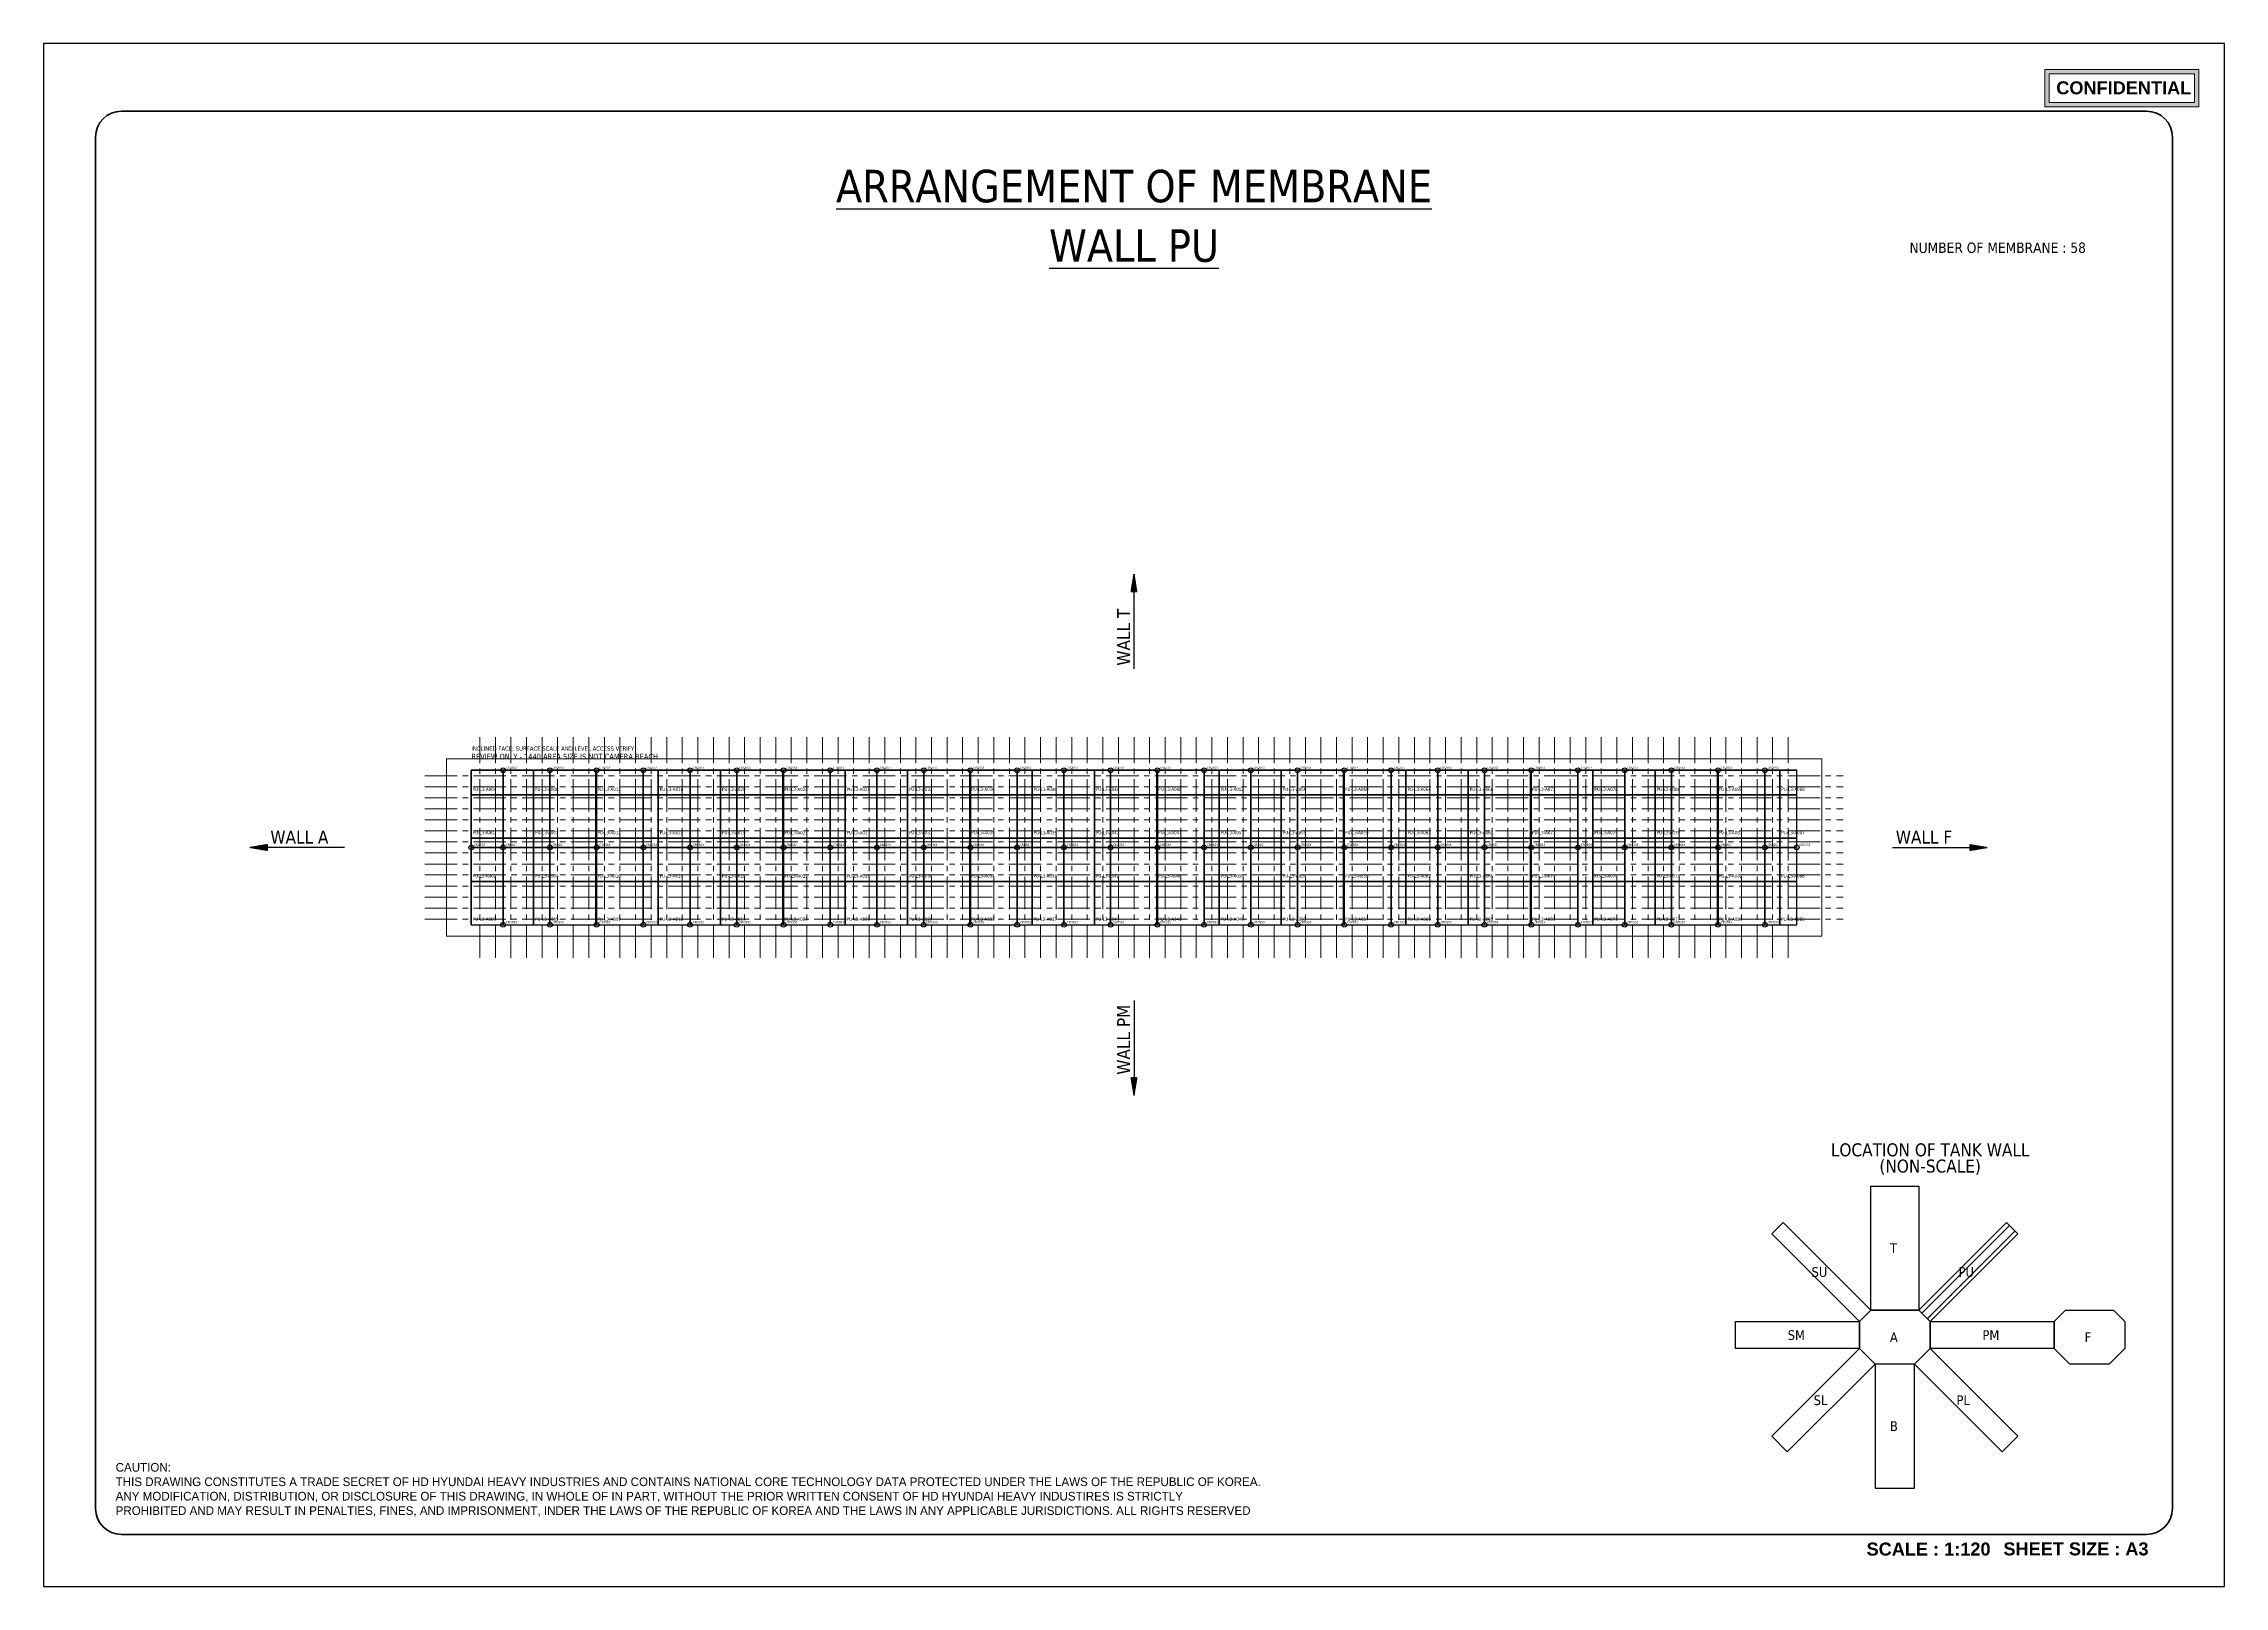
# Model space of a CAD drawing. Extents: x 0 to 50400, y 0 to 35640.
import ezdxf
from ezdxf.enums import TextEntityAlignment as Align

# ---------------------------------------------------------------- set-up
doc = ezdxf.new("R2010")
doc.units = 0
doc.linetypes.add('CENTER2', pattern=[225, 150, -25, 25, -25])
for name, color, linetype, lineweight in [('ACS_AREA_L3', 6, 'Continuous', 25), ('ACS_CROSS3', 200, 'Continuous', 25), ('ACS_CROSS4', 206, 'Continuous', 25), ('ACS_LABEL', 7, 'Continuous', 25), ('ACS_LINE_H', 30, 'Continuous', 25), ('ACS_LINE_V', 30, 'Continuous', 25), ('ACS_VERIFY', 1, 'Continuous', 25), ('KC-2B HHITABLE', 253, 'Continuous', 25), ('KC-2B Membrane Sheet UM', 181, 'Continuous', 25), ('KC-2B Non Scale View', 253, 'Continuous', 25), ('KC-2B Note', 2, 'Continuous', 25), ('KC-2B Steel Wall', 7, 'Continuous', 20), ('KC-2B Wall Name', 3, 'Continuous', 25)]:
    doc.layers.add(name, color=color, linetype=linetype, lineweight=lineweight)
doc.layers.add('MULTI-PLOT-AREA', color=2, linetype='Continuous', plot=False)
doc.layers.add('New Scale Title', color=7, linetype='Continuous')
doc.styles.add('arial', font='arialbd.ttf')
doc.styles.add('Default', font='tahoma.ttf')

# ---------------------------------------------------------------- blocks, each defined once
blk = doc.blocks.new('MULTI-PLOT-AREA')
at = {"layer": 'MULTI-PLOT-AREA'}
blk.add_lwpolyline([(0, 0), (1, 0), (1, 1), (0, 1)], close=True, dxfattribs=at)

msp = doc.modelspace()

# ---------------------------------------------------------------- hatches: boundary and pattern name
at = {"layer": 'KC-2B Non Scale View', "extrusion": (0, 0, -1)}
h = msp.add_hatch(dxfattribs=at)
h.set_pattern_fill('WALLCHECK', color=256, scale=0.090198, angle=90, style=0, pattern_type=2)
h.set_pattern_definition([(135, (748383.48, 5135.06), (-127.559853, -127.559853), [9.0198437, -0.0090198])])
h.paths.add_polyline_path([(-43339, 6378), (-45366, 8406), (-45627, 8144), (-43600, 6117)])
at = {"layer": 'KC-2B Wall Name'}
h = msp.add_hatch(dxfattribs=at)
h.set_pattern_fill('SLOPELINE', color=256, scale=0.75, style=0, pattern_type=2)
h.set_pattern_definition([(45, (36405.05, 17051.78454), (-0.530330086, 0.530330086), [75, -0.075])])
h.paths.add_polyline_path([(25133, 22984), (25267, 22984), (25200, 23382)])
at = {"layer": 'KC-2B Wall Name', "extrusion": (0, 0, -1)}
h = msp.add_hatch(dxfattribs=at)
h.set_pattern_fill('SLOPELINE', color=256, scale=0.75, angle=90, style=0, pattern_type=2)
h.set_pattern_definition([(135, (431410.0271, 15963.925), (-0.5303300859, -0.5303300859), [75, -0.075])])
h.paths.add_polyline_path([(-5166, 17137), (-5166, 17003), (-4768, 17070)])
h = msp.add_hatch(dxfattribs=at)
h.set_pattern_fill('SLOPELINE', color=256, scale=0.75, angle=90, style=0, pattern_type=2)
h.set_pattern_definition([(135, (422163.9903, 15963.925), (-0.5303300859, -0.5303300859), [75, -0.075])])
h.paths.add_polyline_path([(-44521, 17003), (-44521, 17137), (-44918, 17070)])
at = {"layer": 'KC-2B Wall Name'}
h = msp.add_hatch(dxfattribs=at)
h.set_pattern_fill('SLOPELINE', color=256, scale=0.75, style=0, pattern_type=2)
h.set_pattern_definition([(45, (36405.05, 15465.0449), (-0.530330086, 0.530330086), [75, -0.075])])
h.paths.add_polyline_path([(25267, 11745), (25133, 11745), (25200, 11348)])
at = {"layer": 'New Scale Title', "lineweight": 5, "true_color": 0xff0000}
h = msp.add_hatch(color=1, dxfattribs=at)
h.dxf.hatch_style = 1
h.paths.add_polyline_path([(49813, 35045), (46249, 35045), (46249, 34181), (49813, 34181)])
h.paths.add_polyline_path([(46351, 34283), (46351, 34943), (49711, 34943), (49711, 34283)], flags=16)
h.paths.add_polyline_path([(46420, 34300), (49690, 34300), (49690, 34918), (46420, 34918)], flags=8)

# ---------------------------------------------------------------- linework, layer by layer
at = {"layer": 'ACS_AREA_L3'}
for points in [[(9885, 18286), (11325, 18286), (11325, 18854), (9885, 18854)], [(11325, 18286), (12765, 18286), (12765, 18854), (11325, 18854)], [(12765, 18286), (14205, 18286), (14205, 18854), (12765, 18854)], [(14205, 18286), (15645, 18286), (15645, 18854), (14205, 18854)], [(15645, 18286), (17085, 18286), (17085, 18854), (15645, 18854)], [(17085, 18286), (18525, 18286), (18525, 18854), (17085, 18854)], [(18525, 18286), (19965, 18286), (19965, 18854), (18525, 18854)], [(19965, 18286), (21405, 18286), (21405, 18854), (19965, 18854)], [(21405, 18286), (22845, 18286), (22845, 18854), (21405, 18854)], [(22845, 18286), (24285, 18286), (24285, 18854), (22845, 18854)], [(24285, 18286), (25725, 18286), (25725, 18854), (24285, 18854)], [(25725, 18286), (27165, 18286), (27165, 18854), (25725, 18854)], [(27165, 18286), (28605, 18286), (28605, 18854), (27165, 18854)], [(28605, 18286), (30045, 18286), (30045, 18854), (28605, 18854)], [(30045, 18286), (31485, 18286), (31485, 18854), (30045, 18854)], [(31485, 18286), (32925, 18286), (32925, 18854), (31485, 18854)], [(32925, 18286), (34365, 18286), (34365, 18854), (32925, 18854)], [(34365, 18286), (35805, 18286), (35805, 18854), (34365, 18854)], [(35805, 18286), (37245, 18286), (37245, 18854), (35805, 18854)], [(37245, 18286), (38685, 18286), (38685, 18854), (37245, 18854)], [(38685, 18286), (40125, 18286), (40125, 18854), (38685, 18854)], [(40125, 18286), (40515, 18286), (40515, 18854), (40125, 18854)], [(9885, 17286), (11325, 17286), (11325, 18286), (9885, 18286)], [(11325, 17286), (12765, 17286), (12765, 18286), (11325, 18286)], [(12765, 17286), (14205, 17286), (14205, 18286), (12765, 18286)], [(14205, 17286), (15645, 17286), (15645, 18286), (14205, 18286)], [(15645, 17286), (17085, 17286), (17085, 18286), (15645, 18286)], [(17085, 17286), (18525, 17286), (18525, 18286), (17085, 18286)], [(18525, 17286), (19965, 17286), (19965, 18286), (18525, 18286)], [(19965, 17286), (21405, 17286), (21405, 18286), (19965, 18286)], [(21405, 17286), (22845, 17286), (22845, 18286), (21405, 18286)], [(22845, 17286), (24285, 17286), (24285, 18286), (22845, 18286)], [(24285, 17286), (25725, 17286), (25725, 18286), (24285, 18286)], [(25725, 17286), (27165, 17286), (27165, 18286), (25725, 18286)], [(27165, 17286), (28605, 17286), (28605, 18286), (27165, 18286)], [(28605, 17286), (30045, 17286), (30045, 18286), (28605, 18286)], [(30045, 17286), (31485, 17286), (31485, 18286), (30045, 18286)], [(31485, 17286), (32925, 17286), (32925, 18286), (31485, 18286)], [(32925, 17286), (34365, 17286), (34365, 18286), (32925, 18286)], [(34365, 17286), (35805, 17286), (35805, 18286), (34365, 18286)], [(35805, 17286), (37245, 17286), (37245, 18286), (35805, 18286)], [(37245, 17286), (38685, 17286), (38685, 18286), (37245, 18286)], [(38685, 17286), (40125, 17286), (40125, 18286), (38685, 18286)], [(40125, 17286), (40515, 17286), (40515, 18286), (40125, 18286)], [(9885, 16286), (11325, 16286), (11325, 17286), (9885, 17286)], [(11325, 16286), (12765, 16286), (12765, 17286), (11325, 17286)], [(12765, 16286), (14205, 16286), (14205, 17286), (12765, 17286)], [(14205, 16286), (15645, 16286), (15645, 17286), (14205, 17286)], [(15645, 16286), (17085, 16286), (17085, 17286), (15645, 17286)], [(17085, 16286), (18525, 16286), (18525, 17286), (17085, 17286)], [(18525, 16286), (19965, 16286), (19965, 17286), (18525, 17286)], [(19965, 16286), (21405, 16286), (21405, 17286), (19965, 17286)], [(21405, 16286), (22845, 16286), (22845, 17286), (21405, 17286)], [(22845, 16286), (24285, 16286), (24285, 17286), (22845, 17286)], [(24285, 16286), (25725, 16286), (25725, 17286), (24285, 17286)], [(25725, 16286), (27165, 16286), (27165, 17286), (25725, 17286)], [(27165, 16286), (28605, 16286), (28605, 17286), (27165, 17286)], [(28605, 16286), (30045, 16286), (30045, 17286), (28605, 17286)], [(30045, 16286), (31485, 16286), (31485, 17286), (30045, 17286)], [(31485, 16286), (32925, 16286), (32925, 17286), (31485, 17286)], [(32925, 16286), (34365, 16286), (34365, 17286), (32925, 17286)], [(34365, 16286), (35805, 16286), (35805, 17286), (34365, 17286)], [(35805, 16286), (37245, 16286), (37245, 17286), (35805, 17286)], [(37245, 16286), (38685, 16286), (38685, 17286), (37245, 17286)], [(38685, 16286), (40125, 16286), (40125, 17286), (38685, 17286)], [(40125, 16286), (40515, 16286), (40515, 17286), (40125, 17286)], [(9885, 15286), (11325, 15286), (11325, 16286), (9885, 16286)], [(11325, 15286), (12765, 15286), (12765, 16286), (11325, 16286)], [(12765, 15286), (14205, 15286), (14205, 16286), (12765, 16286)], [(14205, 15286), (15645, 15286), (15645, 16286), (14205, 16286)], [(15645, 15286), (17085, 15286), (17085, 16286), (15645, 16286)], [(17085, 15286), (18525, 15286), (18525, 16286), (17085, 16286)], [(18525, 15286), (19965, 15286), (19965, 16286), (18525, 16286)], [(19965, 15286), (21405, 15286), (21405, 16286), (19965, 16286)], [(21405, 15286), (22845, 15286), (22845, 16286), (21405, 16286)], [(22845, 15286), (24285, 15286), (24285, 16286), (22845, 16286)], [(24285, 15286), (25725, 15286), (25725, 16286), (24285, 16286)], [(25725, 15286), (27165, 15286), (27165, 16286), (25725, 16286)], [(27165, 15286), (28605, 15286), (28605, 16286), (27165, 16286)], [(28605, 15286), (30045, 15286), (30045, 16286), (28605, 16286)], [(30045, 15286), (31485, 15286), (31485, 16286), (30045, 16286)], [(31485, 15286), (32925, 15286), (32925, 16286), (31485, 16286)], [(32925, 15286), (34365, 15286), (34365, 16286), (32925, 16286)], [(34365, 15286), (35805, 15286), (35805, 16286), (34365, 16286)], [(35805, 15286), (37245, 15286), (37245, 16286), (35805, 16286)], [(37245, 15286), (38685, 15286), (38685, 16286), (37245, 16286)], [(38685, 15286), (40125, 15286), (40125, 16286), (38685, 16286)], [(40125, 15286), (40515, 15286), (40515, 16286), (40125, 16286)]]:
    msp.add_lwpolyline(points, close=True, dxfattribs=at)
at = {"layer": 'ACS_CROSS3'}
for centre in [(10620, 18854), (11700, 18854), (12780, 18854), (13860, 18854), (14940, 18854), (16020, 18854), (17100, 18854), (18180, 18854), (19260, 18854), (20340, 18854), (21420, 18854), (22500, 18854), (23580, 18854), (24660, 18854), (25740, 18854), (26820, 18854), (27900, 18854), (28980, 18854), (30060, 18854), (31140, 18854), (32220, 18854), (33300, 18854), (34380, 18854), (35460, 18854), (36540, 18854), (37620, 18854), (38700, 18854), (39780, 18854), (9885, 17070), (40515, 17070), (10620, 15286), (11700, 15286), (12780, 15286), (13860, 15286), (14940, 15286), (16020, 15286), (17100, 15286), (18180, 15286), (19260, 15286), (20340, 15286), (21420, 15286), (22500, 15286), (23580, 15286), (24660, 15286), (25740, 15286), (26820, 15286), (27900, 15286), (28980, 15286), (30060, 15286), (31140, 15286), (32220, 15286), (33300, 15286), (34380, 15286), (35460, 15286), (36540, 15286), (37620, 15286), (38700, 15286), (39780, 15286)]:
    msp.add_circle(centre, 55, dxfattribs=at)
at = {"layer": 'ACS_CROSS4'}
for centre in [(10620, 17070), (11700, 17070), (12780, 17070), (13860, 17070), (14940, 17070), (16020, 17070), (17100, 17070), (18180, 17070), (19260, 17070), (20340, 17070), (21420, 17070), (22500, 17070), (23580, 17070), (24660, 17070), (25740, 17070), (26820, 17070), (27900, 17070), (28980, 17070), (30060, 17070), (31140, 17070), (32220, 17070), (33300, 17070), (34380, 17070), (35460, 17070), (36540, 17070), (37620, 17070), (38700, 17070), (39780, 17070)]:
    msp.add_circle(centre, 55, dxfattribs=at)
at = {"layer": 'ACS_LINE_H'}
for p, q in [((9885, 18854), (11325, 18854)), ((11325, 18854), (12765, 18854)), ((12765, 18854), (14205, 18854)), ((14205, 18854), (15645, 18854)), ((15645, 18854), (17085, 18854)), ((17085, 18854), (18525, 18854)), ((18525, 18854), (19965, 18854)), ((19965, 18854), (21405, 18854)), ((21405, 18854), (22845, 18854)), ((22845, 18854), (24285, 18854)), ((24285, 18854), (25725, 18854)), ((25725, 18854), (27165, 18854)), ((27165, 18854), (28605, 18854)), ((28605, 18854), (30045, 18854)), ((30045, 18854), (31485, 18854)), ((31485, 18854), (32925, 18854)), ((32925, 18854), (34365, 18854)), ((34365, 18854), (35805, 18854)), ((35805, 18854), (37245, 18854)), ((37245, 18854), (38685, 18854)), ((38685, 18854), (40125, 18854)), ((40125, 18854), (40515, 18854)), ((9885, 17070), (11325, 17070)), ((11325, 17070), (12765, 17070)), ((12765, 17070), (14205, 17070)), ((14205, 17070), (15645, 17070)), ((15645, 17070), (17085, 17070)), ((17085, 17070), (18525, 17070)), ((18525, 17070), (19965, 17070)), ((19965, 17070), (21405, 17070)), ((21405, 17070), (22845, 17070)), ((22845, 17070), (24285, 17070)), ((24285, 17070), (25725, 17070)), ((25725, 17070), (27165, 17070)), ((27165, 17070), (28605, 17070)), ((28605, 17070), (30045, 17070)), ((30045, 17070), (31485, 17070)), ((31485, 17070), (32925, 17070)), ((32925, 17070), (34365, 17070)), ((34365, 17070), (35805, 17070)), ((35805, 17070), (37245, 17070)), ((37245, 17070), (38685, 17070)), ((38685, 17070), (40125, 17070)), ((40125, 17070), (40515, 17070)), ((9885, 15286), (11325, 15286)), ((11325, 15286), (12765, 15286)), ((12765, 15286), (14205, 15286)), ((14205, 15286), (15645, 15286)), ((15645, 15286), (17085, 15286)), ((17085, 15286), (18525, 15286)), ((18525, 15286), (19965, 15286)), ((19965, 15286), (21405, 15286)), ((21405, 15286), (22845, 15286)), ((22845, 15286), (24285, 15286)), ((24285, 15286), (25725, 15286)), ((25725, 15286), (27165, 15286)), ((27165, 15286), (28605, 15286)), ((28605, 15286), (30045, 15286)), ((30045, 15286), (31485, 15286)), ((31485, 15286), (32925, 15286)), ((32925, 15286), (34365, 15286)), ((34365, 15286), (35805, 15286)), ((35805, 15286), (37245, 15286)), ((37245, 15286), (38685, 15286)), ((38685, 15286), (40125, 15286)), ((40125, 15286), (40515, 15286))]:
    msp.add_line(p, q, dxfattribs=at)
at = {"layer": 'ACS_LINE_V'}
for p, q in [((9885, 18286), (9885, 18854)), ((10620, 18286), (10620, 18854)), ((11700, 18286), (11700, 18854)), ((12780, 18286), (12780, 18854)), ((13860, 18286), (13860, 18854)), ((14940, 18286), (14940, 18854)), ((16020, 18286), (16020, 18854)), ((17100, 18286), (17100, 18854)), ((18180, 18286), (18180, 18854)), ((19260, 18286), (19260, 18854)), ((20340, 18286), (20340, 18854)), ((21420, 18286), (21420, 18854)), ((22500, 18286), (22500, 18854)), ((23580, 18286), (23580, 18854)), ((24660, 18286), (24660, 18854)), ((25740, 18286), (25740, 18854)), ((26820, 18286), (26820, 18854)), ((27900, 18286), (27900, 18854)), ((28980, 18286), (28980, 18854)), ((30060, 18286), (30060, 18854)), ((31140, 18286), (31140, 18854)), ((32220, 18286), (32220, 18854)), ((33300, 18286), (33300, 18854)), ((34380, 18286), (34380, 18854)), ((35460, 18286), (35460, 18854)), ((36540, 18286), (36540, 18854)), ((37620, 18286), (37620, 18854)), ((38700, 18286), (38700, 18854)), ((39780, 18286), (39780, 18854)), ((40515, 18286), (40515, 18854)), ((9885, 17286), (9885, 18286)), ((10620, 17286), (10620, 18286)), ((11700, 17286), (11700, 18286)), ((12780, 17286), (12780, 18286)), ((13860, 17286), (13860, 18286)), ((14940, 17286), (14940, 18286)), ((16020, 17286), (16020, 18286)), ((17100, 17286), (17100, 18286)), ((18180, 17286), (18180, 18286)), ((19260, 17286), (19260, 18286)), ((20340, 17286), (20340, 18286)), ((21420, 17286), (21420, 18286)), ((22500, 17286), (22500, 18286)), ((23580, 17286), (23580, 18286)), ((24660, 17286), (24660, 18286)), ((25740, 17286), (25740, 18286)), ((26820, 17286), (26820, 18286)), ((27900, 17286), (27900, 18286)), ((28980, 17286), (28980, 18286)), ((30060, 17286), (30060, 18286)), ((31140, 17286), (31140, 18286)), ((32220, 17286), (32220, 18286)), ((33300, 17286), (33300, 18286)), ((34380, 17286), (34380, 18286)), ((35460, 17286), (35460, 18286)), ((36540, 17286), (36540, 18286)), ((37620, 17286), (37620, 18286)), ((38700, 17286), (38700, 18286)), ((39780, 17286), (39780, 18286)), ((40515, 17286), (40515, 18286)), ((9885, 16286), (9885, 17286)), ((10620, 16286), (10620, 17286)), ((11700, 16286), (11700, 17286)), ((12780, 16286), (12780, 17286)), ((13860, 16286), (13860, 17286)), ((14940, 16286), (14940, 17286)), ((16020, 16286), (16020, 17286)), ((17100, 16286), (17100, 17286)), ((18180, 16286), (18180, 17286)), ((19260, 16286), (19260, 17286)), ((20340, 16286), (20340, 17286)), ((21420, 16286), (21420, 17286)), ((22500, 16286), (22500, 17286)), ((23580, 16286), (23580, 17286)), ((24660, 16286), (24660, 17286)), ((25740, 16286), (25740, 17286)), ((26820, 16286), (26820, 17286)), ((27900, 16286), (27900, 17286)), ((28980, 16286), (28980, 17286)), ((30060, 16286), (30060, 17286)), ((31140, 16286), (31140, 17286)), ((32220, 16286), (32220, 17286)), ((33300, 16286), (33300, 17286)), ((34380, 16286), (34380, 17286)), ((35460, 16286), (35460, 17286)), ((36540, 16286), (36540, 17286)), ((37620, 16286), (37620, 17286)), ((38700, 16286), (38700, 17286)), ((39780, 16286), (39780, 17286)), ((40515, 16286), (40515, 17286)), ((9885, 15286), (9885, 16286)), ((10620, 15286), (10620, 16286)), ((11700, 15286), (11700, 16286)), ((12780, 15286), (12780, 16286)), ((13860, 15286), (13860, 16286)), ((14940, 15286), (14940, 16286)), ((16020, 15286), (16020, 16286)), ((17100, 15286), (17100, 16286)), ((18180, 15286), (18180, 16286)), ((19260, 15286), (19260, 16286)), ((20340, 15286), (20340, 16286)), ((21420, 15286), (21420, 16286)), ((22500, 15286), (22500, 16286)), ((23580, 15286), (23580, 16286)), ((24660, 15286), (24660, 16286)), ((25740, 15286), (25740, 16286)), ((26820, 15286), (26820, 16286)), ((27900, 15286), (27900, 16286)), ((28980, 15286), (28980, 16286)), ((30060, 15286), (30060, 16286)), ((31140, 15286), (31140, 16286)), ((32220, 15286), (32220, 16286)), ((33300, 15286), (33300, 16286)), ((34380, 15286), (34380, 16286)), ((35460, 15286), (35460, 16286)), ((36540, 15286), (36540, 16286)), ((37620, 15286), (37620, 16286)), ((38700, 15286), (38700, 16286)), ((39780, 15286), (39780, 16286)), ((40515, 15286), (40515, 16286))]:
    msp.add_line(p, q, dxfattribs=at)
at = {"layer": 'KC-2B Membrane Sheet UM', "linetype": 'Continuous'}
for p, q in [((10620, 18854), (9885, 18854)), ((9885, 18854), (9885, 17070)), ((10620, 17070), (10620, 18854)), ((11700, 18854), (10620, 18854)), ((10620, 18854), (10620, 17070)), ((11700, 17070), (11700, 18854)), ((12780, 18854), (11700, 18854)), ((11700, 18854), (11700, 17070)), ((12780, 17070), (12780, 18854)), ((13860, 18854), (12780, 18854)), ((12780, 18854), (12780, 17070)), ((13860, 17070), (13860, 18854)), ((14940, 18854), (13860, 18854)), ((13860, 18854), (13860, 17070)), ((14940, 17070), (14940, 18854)), ((16020, 18854), (14940, 18854)), ((14940, 18854), (14940, 17070)), ((16020, 17070), (16020, 18854)), ((17100, 18854), (16020, 18854)), ((16020, 18854), (16020, 17070)), ((17100, 17070), (17100, 18854)), ((18180, 18854), (17100, 18854)), ((17100, 18854), (17100, 17070)), ((18180, 17070), (18180, 18854)), ((19260, 18854), (18180, 18854)), ((18180, 18854), (18180, 17070)), ((19260, 17070), (19260, 18854)), ((20340, 18854), (19260, 18854)), ((19260, 18854), (19260, 17070)), ((20340, 17070), (20340, 18854)), ((21420, 18854), (20340, 18854)), ((20340, 18854), (20340, 17070)), ((21420, 17070), (21420, 18854)), ((22500, 18854), (21420, 18854)), ((21420, 18854), (21420, 17070)), ((22500, 17070), (22500, 18854)), ((23580, 18854), (22500, 18854)), ((22500, 18854), (22500, 17070)), ((23580, 17070), (23580, 18854)), ((24660, 18854), (23580, 18854)), ((23580, 18854), (23580, 17070)), ((24660, 17070), (24660, 18854)), ((25740, 18854), (24660, 18854)), ((24660, 18854), (24660, 17070)), ((25740, 17070), (25740, 18854)), ((26820, 18854), (25740, 18854)), ((25740, 18854), (25740, 17070)), ((26820, 17070), (26820, 18854)), ((27900, 18854), (26820, 18854)), ((26820, 18854), (26820, 17070)), ((27900, 17070), (27900, 18854)), ((28980, 18854), (27900, 18854)), ((27900, 18854), (27900, 17070)), ((28980, 17070), (28980, 18854)), ((30060, 18854), (28980, 18854)), ((28980, 18854), (28980, 17070)), ((30060, 17070), (30060, 18854)), ((31140, 18854), (30060, 18854)), ((30060, 18854), (30060, 17070)), ((31140, 17070), (31140, 18854)), ((32220, 18854), (31140, 18854)), ((31140, 18854), (31140, 17070)), ((32220, 17070), (32220, 18854)), ((33300, 18854), (32220, 18854)), ((32220, 18854), (32220, 17070)), ((33300, 17070), (33300, 18854)), ((34380, 18854), (33300, 18854)), ((33300, 18854), (33300, 17070)), ((34380, 17070), (34380, 18854)), ((35460, 18854), (34380, 18854)), ((34380, 18854), (34380, 17070)), ((35460, 17070), (35460, 18854)), ((36540, 18854), (35460, 18854)), ((35460, 18854), (35460, 17070)), ((36540, 17070), (36540, 18854)), ((37620, 18854), (36540, 18854)), ((36540, 18854), (36540, 17070)), ((37620, 17070), (37620, 18854)), ((38700, 18854), (37620, 18854)), ((37620, 18854), (37620, 17070)), ((38700, 17070), (38700, 18854)), ((39780, 18854), (38700, 18854)), ((38700, 18854), (38700, 17070)), ((39780, 17070), (39780, 18854)), ((40515, 18854), (39780, 18854)), ((39780, 18854), (39780, 17070)), ((40515, 17070), (40515, 18854)), ((9885, 17070), (9885, 15286)), ((9885, 17070), (40515, 17070)), ((40515, 17070), (9885, 17070)), ((10620, 15286), (10620, 17070)), ((10620, 17070), (10620, 15286)), ((11700, 15286), (11700, 17070)), ((11700, 17070), (11700, 15286)), ((12780, 15286), (12780, 17070)), ((12780, 17070), (12780, 15286)), ((13860, 15286), (13860, 17070)), ((13860, 17070), (13860, 15286)), ((14940, 15286), (14940, 17070)), ((14940, 17070), (14940, 15286)), ((16020, 15286), (16020, 17070)), ((16020, 17070), (16020, 15286)), ((17100, 15286), (17100, 17070)), ((17100, 17070), (17100, 15286)), ((18180, 15286), (18180, 17070)), ((18180, 17070), (18180, 15286)), ((19260, 15286), (19260, 17070)), ((19260, 17070), (19260, 15286)), ((20340, 15286), (20340, 17070)), ((20340, 17070), (20340, 15286)), ((21420, 15286), (21420, 17070)), ((21420, 17070), (21420, 15286)), ((22500, 15286), (22500, 17070)), ((22500, 17070), (22500, 15286)), ((23580, 15286), (23580, 17070)), ((23580, 17070), (23580, 15286)), ((24660, 15286), (24660, 17070)), ((24660, 17070), (24660, 15286)), ((25740, 15286), (25740, 17070)), ((25740, 17070), (25740, 15286)), ((26820, 17070), (26820, 15286)), ((26820, 15286), (26820, 17070)), ((27900, 17070), (27900, 15286)), ((27900, 15286), (27900, 17070)), ((28980, 17070), (28980, 15286)), ((28980, 15286), (28980, 17070)), ((30060, 15286), (30060, 17070)), ((30060, 17070), (30060, 15286)), ((31140, 15286), (31140, 17070)), ((31140, 17070), (31140, 15286)), ((32220, 15286), (32220, 17070)), ((32220, 17070), (32220, 15286)), ((33300, 15286), (33300, 17070)), ((33300, 17070), (33300, 15286)), ((34380, 15286), (34380, 17070)), ((34380, 17070), (34380, 15286)), ((35460, 15286), (35460, 17070)), ((35460, 17070), (35460, 15286)), ((36540, 15286), (36540, 17070)), ((36540, 17070), (36540, 15286)), ((37620, 15286), (37620, 17070)), ((37620, 17070), (37620, 15286)), ((38700, 15286), (38700, 17070)), ((38700, 17070), (38700, 15286)), ((39780, 15286), (39780, 17070)), ((39780, 17070), (39780, 15286)), ((40515, 15286), (40515, 17070)), ((9885, 15286), (10620, 15286)), ((10620, 15286), (11700, 15286)), ((11700, 15286), (12780, 15286)), ((12780, 15286), (13860, 15286)), ((13860, 15286), (14940, 15286)), ((14940, 15286), (16020, 15286)), ((16020, 15286), (17100, 15286)), ((17100, 15286), (18180, 15286)), ((18180, 15286), (19260, 15286)), ((19260, 15286), (20340, 15286)), ((20340, 15286), (21420, 15286)), ((21420, 15286), (22500, 15286)), ((22500, 15286), (23580, 15286)), ((23580, 15286), (24660, 15286)), ((24660, 15286), (25740, 15286)), ((25740, 15286), (26820, 15286)), ((26820, 15286), (27900, 15286)), ((27900, 15286), (28980, 15286)), ((28980, 15286), (30060, 15286)), ((30060, 15286), (31140, 15286)), ((31140, 15286), (32220, 15286)), ((32220, 15286), (33300, 15286)), ((33300, 15286), (34380, 15286)), ((34380, 15286), (35460, 15286)), ((35460, 15286), (36540, 15286)), ((36540, 15286), (37620, 15286)), ((37620, 15286), (38700, 15286)), ((38700, 15286), (39780, 15286)), ((39780, 15286), (40515, 15286))]:
    msp.add_line(p, q, dxfattribs=at)
at = {"layer": 'KC-2B Non Scale View', "linetype": 'Continuous', "extrusion": (0, 0, -1)}
for points in [[(-42228, 6378), (-42228, 9245), (-43339, 9245), (-43339, 6378)], [(-41967, 6117), (-39940, 8144), (-40201, 8406), (-42228, 6378)], [(-43339, 6378), (-45366, 8406), (-45627, 8144), (-43600, 6117)], [(-41967, 5494), (-39100, 5494), (-39100, 6117), (-41967, 6117)], [(-42326, 5135), (-41967, 5494), (-41967, 6117), (-42228, 6378), (-43339, 6378), (-43600, 6117), (-43600, 5494), (-43241, 5135)], [(-43600, 6117), (-46467, 6117), (-46467, 5494), (-43600, 5494)], [(-46826, 5135), (-46467, 5494), (-46467, 6117), (-46728, 6378), (-47839, 6378), (-48100, 6117), (-48100, 5494), (-47741, 5135)], [(-42326, 5135), (-40298, 3108), (-39940, 3467), (-41967, 5494)], [(-43600, 5494), (-45627, 3467), (-45268, 3108), (-43241, 5135)]]:
    msp.add_lwpolyline(points, close=True, dxfattribs=at)
at = {"layer": 'KC-2B Non Scale View', "linetype": 'Continuous'}
msp.add_lwpolyline([(42326, 5135), (42326, 2268), (43241, 2268), (43241, 5135)], close=True, dxfattribs=at)
at = {"layer": 'KC-2B Steel Wall', "linetype": 'CENTER2', "ltscale": 5}
for p, q in [((10080, 14521), (10080, 19619)), ((10440, 14521), (10440, 19619)), ((10800, 14521), (10800, 19619)), ((11160, 14521), (11160, 19619)), ((11520, 14521), (11520, 19619)), ((11880, 14521), (11880, 19619)), ((12240, 14521), (12240, 19619)), ((12600, 14521), (12600, 19619)), ((12960, 14521), (12960, 19619)), ((13320, 14521), (13320, 19619)), ((13680, 14521), (13680, 19619)), ((14040, 14521), (14040, 19619)), ((14400, 14521), (14400, 19619)), ((14760, 14521), (14760, 19619)), ((15120, 14521), (15120, 19619)), ((15480, 14521), (15480, 19619)), ((15840, 14521), (15840, 19619)), ((16200, 14521), (16200, 19619)), ((16560, 14521), (16560, 19619)), ((16920, 14521), (16920, 19619)), ((17280, 14521), (17280, 19619)), ((17640, 14521), (17640, 19619)), ((18000, 14521), (18000, 19619)), ((18360, 14521), (18360, 19619)), ((18720, 14521), (18720, 19619)), ((19080, 14521), (19080, 19619)), ((19440, 14521), (19440, 19619)), ((19800, 14521), (19800, 19619)), ((20160, 14521), (20160, 19619)), ((20520, 14521), (20520, 19619)), ((20880, 14521), (20880, 19619)), ((21240, 14521), (21240, 19619)), ((21600, 14521), (21600, 19619)), ((21960, 14521), (21960, 19619)), ((22320, 14521), (22320, 19619)), ((22680, 14521), (22680, 19619)), ((23040, 14521), (23040, 19619)), ((23400, 14521), (23400, 19619)), ((23760, 14521), (23760, 19619)), ((24120, 14521), (24120, 19619)), ((24480, 14521), (24480, 19619)), ((24840, 14521), (24840, 19619)), ((25200, 14521), (25200, 19619)), ((25560, 14521), (25560, 19619)), ((25920, 14521), (25920, 19619)), ((26280, 14521), (26280, 19619)), ((26640, 14521), (26640, 19619)), ((27000, 14521), (27000, 19619)), ((27360, 14521), (27360, 19619)), ((27720, 14521), (27720, 19619)), ((28080, 14521), (28080, 19619)), ((28440, 14521), (28440, 19619)), ((28800, 14521), (28800, 19619)), ((29160, 14521), (29160, 19619)), ((29520, 14521), (29520, 19619)), ((29880, 14521), (29880, 19619)), ((30240, 14521), (30240, 19619)), ((30600, 14521), (30600, 19619)), ((30960, 14521), (30960, 19619)), ((31320, 14521), (31320, 19619)), ((31680, 14521), (31680, 19619)), ((32040, 14521), (32040, 19619)), ((32400, 14521), (32400, 19619)), ((32760, 14521), (32760, 19619)), ((33120, 14521), (33120, 19619)), ((33480, 14521), (33480, 19619)), ((33840, 14521), (33840, 19619)), ((34200, 14521), (34200, 19619)), ((34560, 14521), (34560, 19619)), ((34920, 14521), (34920, 19619)), ((35280, 14521), (35280, 19619)), ((35640, 14521), (35640, 19619)), ((36000, 14521), (36000, 19619)), ((36360, 14521), (36360, 19619)), ((36720, 14521), (36720, 19619)), ((37080, 14521), (37080, 19619)), ((37440, 14521), (37440, 19619)), ((37800, 14521), (37800, 19619)), ((38160, 14521), (38160, 19619)), ((38520, 14521), (38520, 19619)), ((38880, 14521), (38880, 19619)), ((39240, 14521), (39240, 19619)), ((39600, 14521), (39600, 19619)), ((39960, 14521), (39960, 19619)), ((40320, 14521), (40320, 19619)), ((8808, 18725), (41593, 18725)), ((8808, 18470), (41593, 18470)), ((8808, 18216), (41593, 18216)), ((8808, 17961), (41593, 17961)), ((8808, 17707), (41593, 17707)), ((8808, 17452), (41593, 17452)), ((8808, 17197), (41593, 17197)), ((8808, 16943), (41593, 16943)), ((8808, 16688), (41593, 16688)), ((8808, 16434), (41593, 16434)), ((8808, 16179), (41593, 16179)), ((8808, 15924), (41593, 15924)), ((8808, 15670), (41593, 15670)), ((8808, 15415), (41593, 15415))]:
    msp.add_line(p, q, dxfattribs=at)
at = {"layer": 'KC-2B Steel Wall', "extrusion": (0, 0, -1)}
for p, q in [((9308, 19119), (41093, 19119)), ((9308, 15021), (9308, 19119)), ((41093, 19119), (41093, 15021)), ((41093, 15021), (9308, 15021))]:
    msp.add_line(p, q, dxfattribs=at)
at = {"layer": 'KC-2B Wall Name'}
for p, q in [((25200, 21195), (25200, 22984)), ((6955, 17070), (5166, 17070)), ((42731, 17070), (44521, 17070)), ((25200, 13535), (25200, 11745))]:
    msp.add_line(p, q, dxfattribs=at)
for points in [[(25133, 22984), (25267, 22984), (25200, 23382)], [(25267, 11745), (25133, 11745), (25200, 11348)]]:
    msp.add_lwpolyline(points, close=True, dxfattribs=at)
at = {"layer": 'KC-2B Wall Name', "extrusion": (0, 0, -1)}
for points in [[(-5166, 17137), (-5166, 17003), (-4768, 17070)], [(-44521, 17003), (-44521, 17137), (-44918, 17070)]]:
    msp.add_lwpolyline(points, close=True, dxfattribs=at)
at = {"layer": 'New Scale Title', "color": 1, "lineweight": 5, "true_color": 0xff0000}
for p, q in [((46249, 35045), (49813, 35045)), ((46249, 34181), (46249, 35045)), ((46351, 34283), (46351, 34943)), ((46351, 34943), (49711, 34943)), ((49711, 34283), (49711, 34943)), ((49813, 35045), (49813, 34181)), ((49711, 34283), (46351, 34283)), ((49813, 34181), (46249, 34181))]:
    msp.add_line(p, q, dxfattribs=at)
at = {"layer": 'New Scale Title', "color": 7, "linetype": 'Continuous', "lineweight": 40}
for p, q in [((1800, 34080), (48600, 34080)), ((1200, 1800), (1200, 33480)), ((49200, 33480), (49200, 1800)), ((48600, 1200), (1800, 1200))]:
    msp.add_line(p, q, dxfattribs=at)
for centre, start, end in [((1800, 33480), 90, 180), ((48600, 33480), 0, 90), ((1800, 1800), 180, 270), ((48600, 1800), 270, 0), ((48600, 1800), 270, 0)]:
    msp.add_arc(centre, 600, start, end, dxfattribs=at)

# ---------------------------------------------------------------- block references
at = {"layer": 'New Scale Title', "lineweight": 5, "xscale": 50400, "yscale": 35640, "zscale": 1.2}
msp.add_blockref('MULTI-PLOT-AREA', (0, 0), dxfattribs=at)

# ---------------------------------------------------------------- texts
at = {"insert": (1665, 2850), "char_height": 200, "attachment_point": 1}
msp.add_mtext_dynamic_manual_height_columns('CAUTION:\\PTHIS DRAWING CONSTITUTES A TRADE SECRET OF HD HYUNDAI HEAVY INDUSTRIES AND CONTAINS NATIONAL CORE TECHNOLOGY DATA PROTECTED UNDER THE LAWS OF THE REPUBLIC OF KOREA.^JANY MODIFICATION, DISTRIBUTION, OR DISCLOSURE OF THIS DRAWING, IN WHOLE OF IN PART, WITHOUT THE PRIOR WRITTEN CONSENT OF HD HYUNDAI HEAVY INDUSTIRES IS STRICTLY^JPROHIBITED AND MAY RESULT IN PENALTIES, FINES, AND IMPRISONMENT, INDER THE LAWS OF THE REPUBLIC OF KOREA AND THE LAWS IN ANY APPLICABLE JURISDICTIONS. ALL RIGHTS RESERVED', width=552900.89, gutter_width=16936, heights=[-1233], dxfattribs=at)
at = {"layer": 'ACS_CROSS3', "style": 'Default'}
for p in [(10685, 18889), (11765, 18889), (12845, 18889), (13925, 18889), (15005, 18889), (16085, 18889), (17165, 18889), (18245, 18889), (19325, 18889), (20405, 18889), (21485, 18889), (22565, 18889), (23645, 18889), (24725, 18889), (25805, 18889), (26885, 18889), (27965, 18889), (29045, 18889), (30125, 18889), (31205, 18889), (32285, 18889), (33365, 18889), (34445, 18889), (35525, 18889), (36605, 18889), (37685, 18889), (38765, 18889), (39845, 18889), (9950, 17105), (40580, 17105), (10685, 15321), (11765, 15321), (12845, 15321), (13925, 15321), (15005, 15321), (16085, 15321), (17165, 15321), (18245, 15321), (19325, 15321), (20405, 15321), (21485, 15321), (22565, 15321), (23645, 15321), (24725, 15321), (25805, 15321), (26885, 15321), (27965, 15321), (29045, 15321), (30125, 15321), (31205, 15321), (32285, 15321), (33365, 15321), (34445, 15321), (35525, 15321), (36605, 15321), (37685, 15321), (38765, 15321), (39845, 15321)]:
    msp.add_text('CROSS3', height=50, dxfattribs=at).set_placement(p)
at = {"layer": 'ACS_CROSS4', "style": 'Default'}
for p in [(10685, 17105), (11765, 17105), (12845, 17105), (13925, 17105), (15005, 17105), (16085, 17105), (17165, 17105), (18245, 17105), (19325, 17105), (20405, 17105), (21485, 17105), (22565, 17105), (23645, 17105), (24725, 17105), (25805, 17105), (26885, 17105), (27965, 17105), (29045, 17105), (30125, 17105), (31205, 17105), (32285, 17105), (33365, 17105), (34445, 17105), (35525, 17105), (36605, 17105), (37685, 17105), (38765, 17105), (39845, 17105)]:
    msp.add_text('CROSS4', height=50, dxfattribs=at).set_placement(p)
at = {"layer": 'ACS_LABEL', "style": 'Default'}
for s, p in [('PU-L3-A004', (9920, 18376)), ('PU-L3-A008', (11360, 18376)), ('PU-L3-A012', (12800, 18376)), ('PU-L3-A016', (14240, 18376)), ('PU-L3-A020', (15680, 18376)), ('PU-L3-A024', (17120, 18376)), ('PU-L3-A028', (18560, 18376)), ('PU-L3-A032', (20000, 18376)), ('PU-L3-A036', (21440, 18376)), ('PU-L3-A040', (22880, 18376)), ('PU-L3-A044', (24320, 18376)), ('PU-L3-A048', (25760, 18376)), ('PU-L3-A052', (27200, 18376)), ('PU-L3-A056', (28640, 18376)), ('PU-L3-A060', (30080, 18376)), ('PU-L3-A064', (31520, 18376)), ('PU-L3-A068', (32960, 18376)), ('PU-L3-A072', (34400, 18376)), ('PU-L3-A076', (35840, 18376)), ('PU-L3-A080', (37280, 18376)), ('PU-L3-A084', (38720, 18376)), ('PU-L3-A088', (40160, 18376)), ('PU-L3-A003', (9920, 17376)), ('PU-L3-A007', (11360, 17376)), ('PU-L3-A011', (12800, 17376)), ('PU-L3-A015', (14240, 17376)), ('PU-L3-A019', (15680, 17376)), ('PU-L3-A023', (17120, 17376)), ('PU-L3-A027', (18560, 17376)), ('PU-L3-A031', (20000, 17376)), ('PU-L3-A035', (21440, 17376)), ('PU-L3-A039', (22880, 17376)), ('PU-L3-A043', (24320, 17376)), ('PU-L3-A047', (25760, 17376)), ('PU-L3-A051', (27200, 17376)), ('PU-L3-A055', (28640, 17376)), ('PU-L3-A059', (30080, 17376)), ('PU-L3-A063', (31520, 17376)), ('PU-L3-A067', (32960, 17376)), ('PU-L3-A071', (34400, 17376)), ('PU-L3-A075', (35840, 17376)), ('PU-L3-A079', (37280, 17376)), ('PU-L3-A083', (38720, 17376)), ('PU-L3-A087', (40160, 17376)), ('PU-L3-A002', (9920, 16376)), ('PU-L3-A006', (11360, 16376)), ('PU-L3-A010', (12800, 16376)), ('PU-L3-A014', (14240, 16376)), ('PU-L3-A018', (15680, 16376)), ('PU-L3-A022', (17120, 16376)), ('PU-L3-A026', (18560, 16376)), ('PU-L3-A030', (20000, 16376)), ('PU-L3-A034', (21440, 16376)), ('PU-L3-A038', (22880, 16376)), ('PU-L3-A042', (24320, 16376)), ('PU-L3-A046', (25760, 16376)), ('PU-L3-A050', (27200, 16376)), ('PU-L3-A054', (28640, 16376)), ('PU-L3-A058', (30080, 16376)), ('PU-L3-A062', (31520, 16376)), ('PU-L3-A066', (32960, 16376)), ('PU-L3-A070', (34400, 16376)), ('PU-L3-A074', (35840, 16376)), ('PU-L3-A078', (37280, 16376)), ('PU-L3-A082', (38720, 16376)), ('PU-L3-A086', (40160, 16376)), ('PU-L3-A001', (9920, 15376)), ('PU-L3-A005', (11360, 15376)), ('PU-L3-A009', (12800, 15376)), ('PU-L3-A013', (14240, 15376)), ('PU-L3-A017', (15680, 15376)), ('PU-L3-A021', (17120, 15376)), ('PU-L3-A025', (18560, 15376)), ('PU-L3-A029', (20000, 15376)), ('PU-L3-A033', (21440, 15376)), ('PU-L3-A037', (22880, 15376)), ('PU-L3-A041', (24320, 15376)), ('PU-L3-A045', (25760, 15376)), ('PU-L3-A049', (27200, 15376)), ('PU-L3-A053', (28640, 15376)), ('PU-L3-A057', (30080, 15376)), ('PU-L3-A061', (31520, 15376)), ('PU-L3-A065', (32960, 15376)), ('PU-L3-A069', (34400, 15376)), ('PU-L3-A073', (35840, 15376)), ('PU-L3-A077', (37280, 15376)), ('PU-L3-A081', (38720, 15376)), ('PU-L3-A085', (40160, 15376))]:
    msp.add_text(s, height=75, dxfattribs=at).set_placement(p)
at = {"layer": 'ACS_VERIFY', "style": 'Default'}
for s, height, p in [('INCLINED FACE: SURFACE SCALE AND LEVEL ACCESS VERIFY', 100, (9885, 19304)), ('REVIEW ONLY - 1440 AREA SIZE IS NOT CAMERA REACH', 130, (9885, 19104))]:
    msp.add_text(s, height=height, dxfattribs=at).set_placement(p)
at = {"layer": 'KC-2B HHITABLE', "style": 'Default'}
msp.add_text('NUMBER OF MEMBRANE : 58', height=240, dxfattribs=at).set_placement((45161, 30925), align=Align.MIDDLE_CENTER)
at = {"layer": 'KC-2B Non Scale View', "style": 'Default'}
for s, p in [('LOCATION OF TANK WALL', (43600, 9845)), ('(NON-SCALE)', (43600, 9470))]:
    msp.add_text(s, height=300, dxfattribs=at).set_placement(p, align=Align.BOTTOM_CENTER)
for s, height, p in [('T', 225, (42671, 7699)), ('SU', 225.5, (40859, 7149)), ('PU', 225.5, (44257, 7149)), ('SM', 225.5, (40308, 5693)), ('A', 225, (42671, 5644)), ('PM', 225.5, (44808, 5693)), ('F', 225, (47171, 5644)), ('SL', 225.5, (40907, 4188)), ('PL', 225.5, (44209, 4188)), ('B', 225, (42671, 3589))]:
    msp.add_text(s, height=height, dxfattribs=at).set_placement(p)
at = {"layer": 'KC-2B Note', "style": 'Default'}
for s, p in [('%%UARRANGEMENT OF MEMBRANE', (25200, 31750)), ('%%UWALL PU', (25200, 30375))]:
    msp.add_text(s, height=750, dxfattribs=at).set_placement(p, align=Align.BOTTOM_CENTER)
at = {"layer": 'KC-2B Wall Name', "style": 'Default'}
for s, p in [('WALL T', (25200, 21270)), ('WALL PM', (25200, 11820))]:
    msp.add_text(s, height=300, rotation=90, dxfattribs=at).set_placement(p, align=Align.BOTTOM_LEFT)
for s, p in [('WALL A', (5241, 17070)), ('WALL F', (42806, 17070))]:
    msp.add_text(s, height=300, dxfattribs=at).set_placement(p, align=Align.BOTTOM_LEFT)
at = {"layer": 'New Scale Title', "color": 1, "lineweight": 5, "true_color": 0xff0000, "insert": (46515, 34769), "char_height": 300, "attachment_point": 1, "style": 'arial'}
msp.add_mtext_dynamic_manual_height_columns('{\\fArial|b1|i0|c129|p34;CONFIDENTIAL}', width=265200, gutter_width=8226000, heights=[-310], dxfattribs=at)
at = {"layer": 'New Scale Title', "color": 2, "insert": (42131, 1012), "char_height": 300, "attachment_point": 1, "style": 'arial'}
msp.add_mtext('SCALE : 1:120', dxfattribs=at)
at = {"layer": 'New Scale Title', "color": 2, "insert": (45294, 1016), "char_height": 300, "width": 3389.56, "attachment_point": 1, "style": 'arial'}
msp.add_mtext('SHEET SIZE : A3', dxfattribs=at)

doc.saveas('drawing.dxf')
